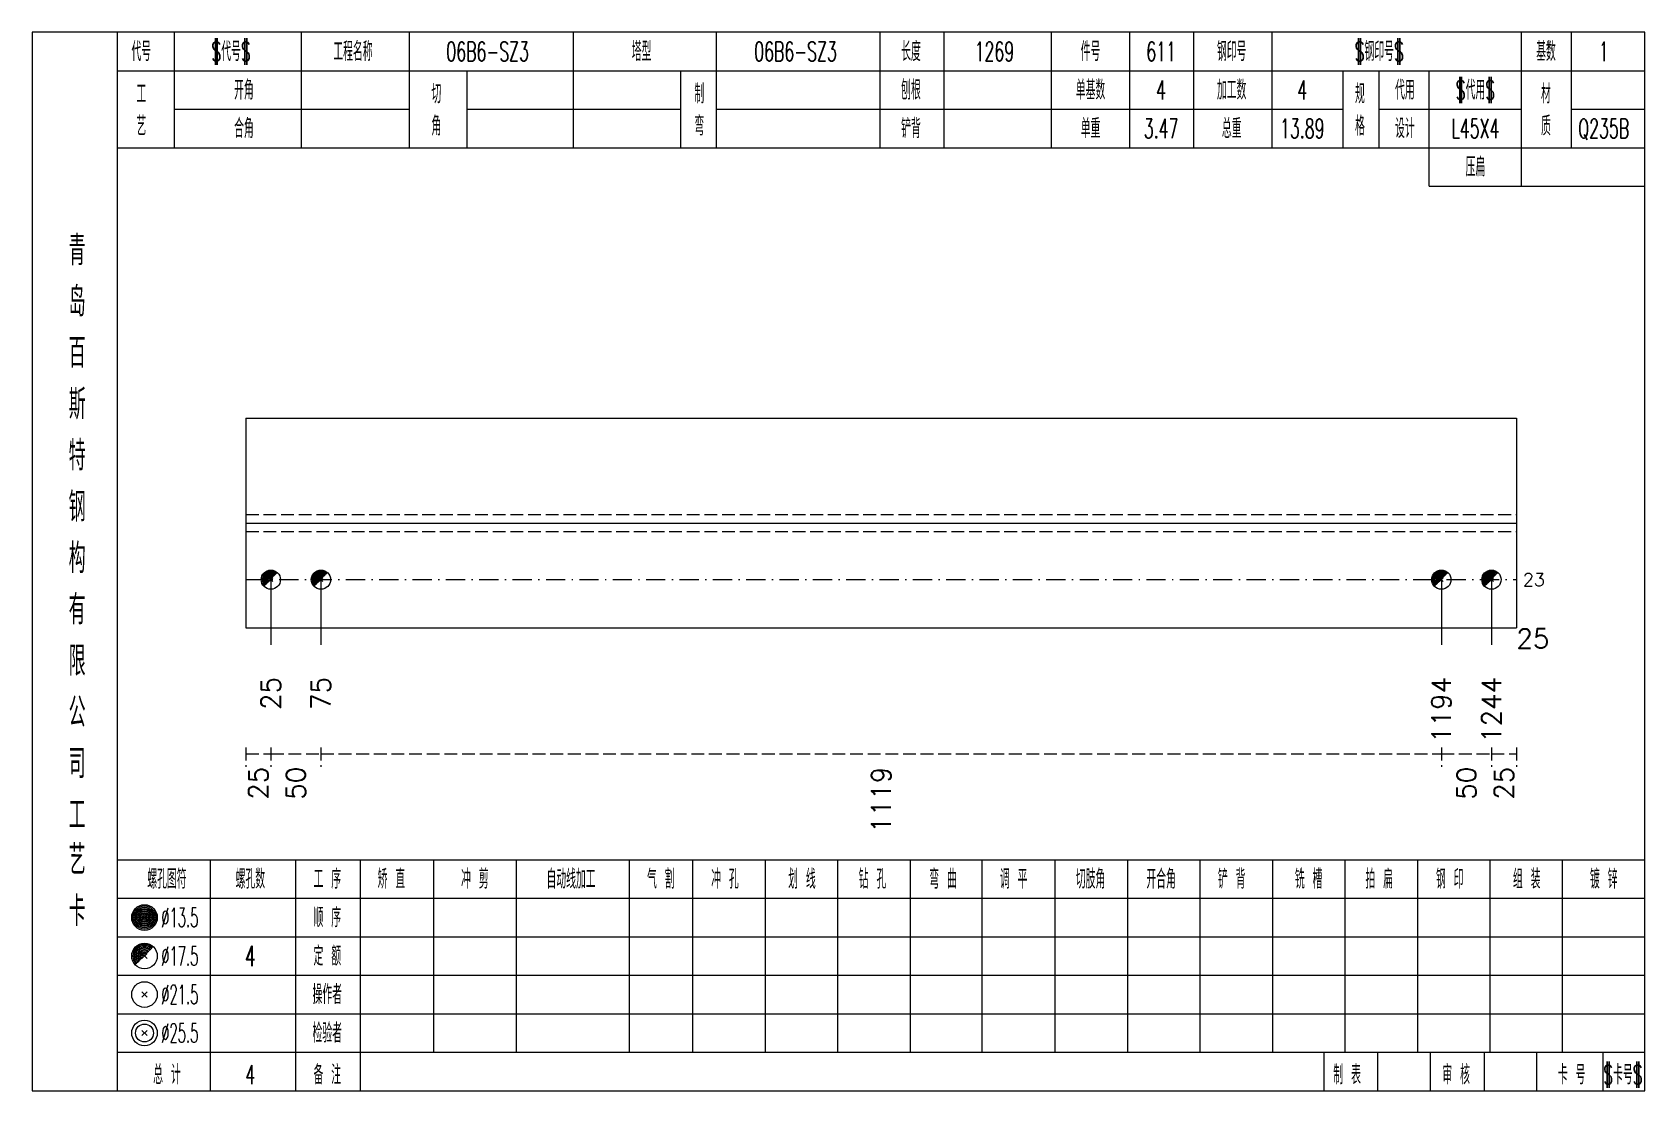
# Model space of a CAD drawing. Extents: x -533 to 8774, y 0 to 7979.
# Drawn here: x 1054.2 to 1305.6, y 3601.8 to 3766.8 of the extents above; entities that cross this region are included whole.
import ezdxf
from ezdxf.enums import TextEntityAlignment as Align

# ---------------------------------------------------------------- set-up
doc = ezdxf.new("R2010")
doc.units = 0
doc.header["$MEASUREMENT"] = 0
doc.linetypes.add('一点画线', pattern=[5.2, 3, -1, 0.2, -1])
doc.linetypes.add('虚线', pattern=[2.75, 2, -0.75])
doc.layers.get('0').update_dxf_attribs({"linetype": 'CONTINUOUS', "lineweight": 25})
for name, color, linetype, lineweight in [('1', 7, 'CONTINUOUS', 25), ('4', 7, 'CONTINUOUS', 25), ('5', 7, 'CONTINUOUS', 25)]:
    doc.layers.add(name, color=color, linetype=linetype, lineweight=lineweight)
doc.styles.get("Standard").update_dxf_attribs({"font": 'simplex.shx', "width": 0.7, "height": 3, "bigfont": 'gbhzfs.shx'})

msp = doc.modelspace()

# ---------------------------------------------------------------- texts
at = {"color": 7, "linetype": 'Continuous', "lineweight": 13}
msp.add_text('23', height=2, dxfattribs=at).set_placement((1286.6, 3681.51), align=Align.MIDDLE_LEFT)
at = {"color": 8, "linetype": 'Continuous', "lineweight": 9}
for s, p in [('25', (1089.45, 3652.34)), ('50', (1095.31, 3652.34)), ('1119', (1186.55, 3652.34)), ('50', (1277.79, 3652.34)), ('25', (1283.65, 3652.34))]:
    msp.add_text(s, height=3, rotation=90, dxfattribs=at).set_placement(p, align=Align.MIDDLE_RIGHT)
at = {"layer": '1', "color": 7, "linetype": 'Continuous', "lineweight": 13}
msp.add_text('25', height=3, dxfattribs=at).set_placement((1285.6, 3672.34), align=Align.MIDDLE_LEFT)
for s, p in [('25', (1091.4, 3666.34)), ('75', (1099.21, 3666.34)), ('1194', (1273.89, 3666.34)), ('1244', (1281.7, 3666.34))]:
    msp.add_text(s, height=3, rotation=90, dxfattribs=at).set_placement(p, align=Align.MIDDLE_RIGHT)
at = {"layer": '4', "color": 1, "linetype": 'Continuous', "lineweight": 13}
for s, height, width, p in [('代号', 3, 0.6, (1071.2, 3763.84)), ('$代号$', 3, 0.6, (1085.2, 3763.84)), ('工程名称', 3, 0.6, (1104.2, 3763.84)), ('06B6-SZ3', 3, 0.6, (1125.2, 3763.84)), ('塔型', 3, 0.6, (1149.2, 3763.84)), ('06B6-SZ3', 3, 0.6, (1173.2, 3763.84)), ('长度', 3, 0.6, (1191.2, 3763.84)), ('1269', 3, 0.6, (1204.2, 3763.84)), ('件号', 3, 0.6, (1219.2, 3763.84)), ('611', 3, 0.6, (1230.2, 3763.84)), ('钢印号', 3, 0.6, (1241.2, 3763.84)), ('$钢印号$', 3, 0.6, (1264.2, 3763.84)), ('基数', 3, 0.6, (1290.2, 3763.84)), ('1', 3, 0.6, (1299.2, 3763.84)), ('工', 3, 0.6, (1071.2, 3757.24)), ('开角', 3, 0.6, (1087.2, 3757.84)), ('切', 3, 0.6, (1117.2, 3757.24)), ('制', 3, 0.6, (1158.2, 3757.24)), ('刨根', 3, 0.6, (1191.2, 3757.84)), ('单基数', 3, 0.6, (1219.2, 3757.84)), ('4', 3, 0.6, (1230.2, 3757.84)), ('加工数', 3, 0.6, (1241.2, 3757.84)), ('4', 3, 0.6, (1252.2, 3757.84)), ('规', 3, 0.6, (1261.2, 3757.24)), ('代用', 3, 0.6, (1268.2, 3757.84)), ('$代用$', 3, 0.6, (1279.2, 3757.84)), ('材', 3, 0.6, (1290.2, 3757.24)), ('艺', 3, 0.6, (1071.2, 3752.24)), ('合角', 3, 0.6, (1087.2, 3751.84)), ('角', 3, 0.6, (1117.2, 3752.24)), ('弯', 3, 0.6, (1158.2, 3752.24)), ('铲背', 3, 0.6, (1191.2, 3751.84)), ('单重', 3, 0.6, (1219.2, 3751.84)), ('总重', 3, 0.6, (1241.2, 3751.84)), ('格', 3, 0.6, (1261.2, 3752.24)), ('设计', 3, 0.6, (1268.2, 3751.84)), ('质', 3, 0.6, (1290.2, 3752.24)), ('3.47', 3, 0.6, (1230.2, 3751.84)), ('13.89', 3, 0.6, (1252.2, 3751.84)), ('L45X4', 3, 0.6, (1279.2, 3751.84)), ('Q235B', 3, 0.6, (1299.2, 3751.84)), ('压扁', 3, 0.6, (1279.2, 3745.84)), ('青', 4.6, 0.8, (1061.2, 3732.84)), ('岛', 4.6, 0.8, (1061.2, 3724.84)), ('百', 4.6, 0.8, (1061.2, 3716.84)), ('斯', 4.6, 0.8, (1061.2, 3708.84)), ('特', 4.6, 0.8, (1061.2, 3700.84)), ('钢', 4.6, 0.8, (1061.2, 3692.84)), ('构', 4.6, 0.8, (1061.2, 3684.84)), ('有', 4.6, 0.8, (1061.2, 3676.84)), ('限', 4.6, 0.8, (1061.2, 3668.84)), ('公', 4.6, 0.8, (1061.2, 3660.84)), ('司', 4.6, 0.8, (1061.2, 3652.84)), ('工', 4.6, 0.8, (1061.2, 3644.84)), ('艺', 4.6, 0.8, (1061.2, 3637.84)), ('螺孔图符', 3, 0.6, (1075.2, 3634.84)), ('螺孔数', 3, 0.6, (1088.2, 3634.84)), ('工 序', 3, 0.6, (1100.2, 3634.84)), ('矫 直', 3, 0.6, (1110.2, 3634.84)), ('冲 剪', 3, 0.6, (1123.2, 3634.84)), ('自动线加工', 3, 0.6, (1138.2, 3634.84)), ('气 割', 3, 0.6, (1152.2, 3634.84)), ('冲 孔', 3, 0.6, (1162.2, 3634.84)), ('划 线', 3, 0.6, (1174.2, 3634.84)), ('钻 孔', 3, 0.6, (1185.2, 3634.84)), ('弯 曲', 3, 0.6, (1196.2, 3634.84)), ('调 平', 3, 0.6, (1207.2, 3634.84)), ('切肢角', 3, 0.6, (1219.2, 3634.84)), ('开合角', 3, 0.6, (1230.2, 3634.84)), ('铲 背', 3, 0.6, (1241.2, 3634.84)), ('铣 槽', 3, 0.6, (1253.2, 3634.84)), ('拍 扁', 3, 0.6, (1264.2, 3634.84)), ('钢 印', 3, 0.6, (1275.2, 3634.84)), ('组 装', 3, 0.6, (1287.2, 3634.84)), ('镀 锌', 3, 0.6, (1299.2, 3634.84)), ('卡', 4.6, 0.8, (1061.2, 3629.84)), ('%%C13.5', 3, 0.5, (1077.2, 3628.84)), ('顺 序', 3, 0.6, (1100.2, 3628.84)), ('%%C17.5', 3, 0.5, (1077.2, 3622.84)), ('4', 3.2, 0.6, (1088.2, 3622.84)), ('定 额', 3, 0.6, (1100.2, 3622.84)), ('%%C21.5', 3, 0.5, (1077.2, 3616.84)), ('操作者', 3, 0.6, (1100.2, 3616.84)), ('检验者', 3, 0.6, (1100.2, 3610.84)), ('%%C25.5', 3, 0.5, (1077.2, 3610.84)), ('总 计', 3, 0.6, (1075.2, 3604.34)), ('4', 3, 0.6, (1088.2, 3604.34)), ('备 注', 3, 0.6, (1100.2, 3604.34)), ('制 表', 3, 0.6, (1259.2, 3604.34)), ('审 核', 3, 0.6, (1276.2, 3604.34)), ('卡 号', 3, 0.6, (1294.2, 3604.34)), ('$卡号$', 3, 0.6, (1302.2, 3604.34))]:
    msp.add_text(s, height=height, dxfattribs=dict(at, width=width)).set_placement(p, align=Align.MIDDLE_CENTER)

# ---------------------------------------------------------------- blocks, each defined once
blk = doc.blocks.new('孔17.5')
at = {"layer": '5', "color": 7, "linetype": 'Continuous', "lineweight": 0}
for p, q in [((-0.2, -0.2), (0.2, 0.2)), ((-0.2, 0.2), (0.2, -0.2))]:
    blk.add_line(p, q, dxfattribs=at)
at = {"layer": '5', "color": 7, "linetype": 'Continuous', "lineweight": 13}
blk.add_circle((0, 0), 1, dxfattribs=at)
for radius in [0.9, 0.8, 0.7, 0.6, 0.5, 0.4, 0.3, 0.2, 0.1]:
    blk.add_arc((0, 0), radius, 45, 225, dxfattribs=at)

# ---------------------------------------------------------------- linework, layer by layer
at = {"color": 7, "linetype": 'Continuous', "lineweight": 18}
for p, q in [((1087.5, 3706.67), (1087.5, 3674.01)), ((1087.5, 3706.67), (1285.6, 3706.67)), ((1285.6, 3706.67), (1285.6, 3674.01)), ((1087.5, 3690.34), (1285.6, 3690.34))]:
    msp.add_line(p, q, dxfattribs=at)
at = {"color": 1, "linetype": '虚线', "lineweight": 18}
for p, q in [((1087.5, 3691.67), (1285.6, 3691.67)), ((1087.5, 3689.01), (1285.6, 3689.01))]:
    msp.add_line(p, q, dxfattribs=at)
at = {"color": 3, "linetype": '一点画线', "lineweight": 13}
msp.add_line((1087.5, 3681.51), (1285.6, 3681.51), dxfattribs=at)
at = {"color": 7, "linetype": 'Continuous', "lineweight": 13}
for p, q in [((1091.4, 3681.51), (1091.4, 3671.34)), ((1099.21, 3681.51), (1099.21, 3671.34)), ((1273.89, 3681.51), (1273.89, 3671.34)), ((1281.7, 3681.51), (1281.7, 3671.34))]:
    msp.add_line(p, q, dxfattribs=at)
at = {"color": 8, "linetype": '虚线', "lineweight": 9}
for p, q in [((1087.5, 3655.34), (1087.5, 3652.34)), ((1087.5, 3654.34), (1091.4, 3654.34)), ((1091.4, 3655.34), (1091.4, 3652.34)), ((1091.4, 3655.34), (1091.4, 3652.34)), ((1091.4, 3654.34), (1099.21, 3654.34)), ((1099.21, 3655.34), (1099.21, 3652.34)), ((1099.21, 3655.34), (1099.21, 3652.34)), ((1099.21, 3654.34), (1273.89, 3654.34)), ((1273.89, 3655.34), (1273.89, 3652.34)), ((1273.89, 3655.34), (1273.89, 3652.34)), ((1273.89, 3654.34), (1281.7, 3654.34)), ((1281.7, 3655.34), (1281.7, 3652.34)), ((1281.7, 3655.34), (1281.7, 3652.34)), ((1281.7, 3654.34), (1285.6, 3654.34)), ((1285.6, 3655.34), (1285.6, 3652.34))]:
    msp.add_line(p, q, dxfattribs=at)
at = {"layer": '1', "color": 7, "linetype": 'Continuous', "lineweight": 18}
msp.add_line((1087.5, 3674.01), (1285.6, 3674.01), dxfattribs=at)
at = {"layer": '4', "color": 1, "linetype": 'Continuous', "lineweight": 18}
for p, q in [((1067.5, 3601.84), (1067.5, 3766.84)), ((1076.4, 3748.84), (1076.4, 3766.84)), ((1096.2, 3748.84), (1096.2, 3766.84)), ((1113, 3748.84), (1113, 3766.84)), ((1138.6, 3748.84), (1138.6, 3766.84)), ((1160.9, 3748.84), (1160.9, 3766.84)), ((1186.4, 3748.84), (1186.4, 3766.84)), ((1196.4, 3748.84), (1196.4, 3766.84)), ((1213.1, 3748.84), (1213.1, 3766.84)), ((1225.3, 3748.84), (1225.3, 3766.84)), ((1235.3, 3748.84), (1235.3, 3766.84)), ((1247.5, 3748.84), (1247.5, 3766.84)), ((1286.4, 3742.84), (1286.4, 3766.84)), ((1294.2, 3748.84), (1294.2, 3766.84)), ((1067.5, 3760.84), (1305.6, 3760.84)), ((1122, 3748.84), (1122, 3760.84)), ((1155.3, 3748.84), (1155.3, 3760.84)), ((1258.6, 3748.84), (1258.6, 3760.84)), ((1264.2, 3748.84), (1264.2, 3760.84)), ((1272, 3742.84), (1272, 3760.84)), ((1076.4, 3754.84), (1113, 3754.84)), ((1122, 3754.84), (1155.3, 3754.84)), ((1160.9, 3754.84), (1258.6, 3754.84)), ((1264.2, 3754.84), (1286.4, 3754.84)), ((1294.2, 3754.84), (1305.6, 3754.84)), ((1067.5, 3748.84), (1305.6, 3748.84)), ((1272, 3742.84), (1305.6, 3742.84)), ((1067.5, 3637.84), (1305.6, 3637.84)), ((1082, 3601.84), (1082, 3637.84)), ((1095.3, 3601.84), (1095.3, 3637.84)), ((1105.4, 3601.84), (1105.4, 3637.84)), ((1116.8, 3607.84), (1116.8, 3637.84)), ((1129.7, 3607.84), (1129.7, 3637.84)), ((1147.3, 3607.84), (1147.3, 3637.84)), ((1157.2, 3607.84), (1157.2, 3637.84)), ((1168.5, 3607.84), (1168.5, 3637.84)), ((1179.8, 3607.84), (1179.8, 3637.84)), ((1191.1, 3607.84), (1191.1, 3637.84)), ((1202.3, 3607.84), (1202.3, 3637.84)), ((1213.7, 3607.84), (1213.7, 3637.84)), ((1225, 3607.84), (1225, 3637.84)), ((1236.3, 3607.84), (1236.3, 3637.84)), ((1247.6, 3607.84), (1247.6, 3637.84)), ((1258.9, 3607.84), (1258.9, 3637.84)), ((1270.2, 3607.84), (1270.2, 3637.84)), ((1281.5, 3607.84), (1281.5, 3637.84)), ((1292.8, 3607.84), (1292.8, 3637.84)), ((1067.5, 3631.84), (1305.6, 3631.84)), ((1067.5, 3625.84), (1305.6, 3625.84)), ((1067.5, 3619.84), (1305.6, 3619.84)), ((1067.5, 3613.84), (1305.6, 3613.84)), ((1067.5, 3607.84), (1305.6, 3607.84)), ((1255.6, 3601.84), (1255.6, 3607.84)), ((1264, 3601.84), (1264, 3607.84)), ((1272.2, 3601.84), (1272.2, 3607.84)), ((1280.6, 3601.84), (1280.6, 3607.84)), ((1288.8, 3601.84), (1288.8, 3607.84)), ((1299.1, 3601.84), (1299.1, 3607.84))]:
    msp.add_line(p, q, dxfattribs=at)
at = {"layer": '4', "color": 7, "linetype": 'Continuous', "lineweight": 13}
for p, q in [((1071.5, 3628.64), (1071.9, 3629.04)), ((1071.9, 3628.64), (1071.5, 3629.04)), ((1071.3, 3616.44), (1072.1, 3617.24)), ((1072.1, 3616.44), (1071.3, 3617.24)), ((1071.3, 3610.44), (1072.1, 3611.24)), ((1072.1, 3610.44), (1071.3, 3611.24))]:
    msp.add_line(p, q, dxfattribs=at)
at = {"layer": '4', "color": 7, "linetype": 'Continuous', "lineweight": 0}
for p, q in [((1071.3, 3622.44), (1072.1, 3623.24)), ((1071.3, 3623.24), (1072.1, 3622.44))]:
    msp.add_line(p, q, dxfattribs=at)
at = {"layer": '4', "color": 1, "linetype": 'Continuous', "lineweight": 18}
msp.add_lwpolyline([(1054.2, 3766.84), (1054.2, 3601.84), (1305.6, 3601.84), (1305.6, 3766.84)], close=True, dxfattribs=at)
at = {"layer": '4', "color": 7, "linetype": 'Continuous', "lineweight": 13}
for centre, radius in [((1071.7, 3628.84), 2), ((1071.7, 3628.84), 1.8), ((1071.7, 3628.84), 1.6), ((1071.7, 3628.84), 1.4), ((1071.7, 3628.84), 1.2), ((1071.7, 3628.84), 1), ((1071.7, 3628.84), 0.8), ((1071.7, 3628.84), 0.6), ((1071.7, 3628.84), 0.4), ((1071.7, 3628.84), 0.2), ((1071.7, 3622.84), 2), ((1071.7, 3616.84), 2), ((1071.7, 3610.84), 2), ((1071.7, 3610.84), 1.4)]:
    msp.add_circle(centre, radius, dxfattribs=at)
for radius in [1.8, 1.6, 1.4, 1.2, 1, 0.8, 0.6, 0.4, 0.2]:
    msp.add_arc((1071.7, 3622.84), radius, 45, 225, dxfattribs=at)

# ---------------------------------------------------------------- block references
at = {"layer": '1', "color": 7, "linetype": 'Continuous', "lineweight": 13, "xscale": 1.5, "yscale": 1.5, "zscale": 1.5}
for p in [(1091.4, 3681.51), (1099.21, 3681.51), (1273.89, 3681.51), (1281.7, 3681.51)]:
    msp.add_blockref('孔17.5', p, dxfattribs=at)

msp.set_redraw_order([(e.dxf.handle, doc.entitydb.next_handle()) for e in msp.query("TEXT MTEXT ATTDEF DIMENSION ARC_DIMENSION")])  # texts and dimensions are drawn at this point

doc.saveas('drawing.dxf')
